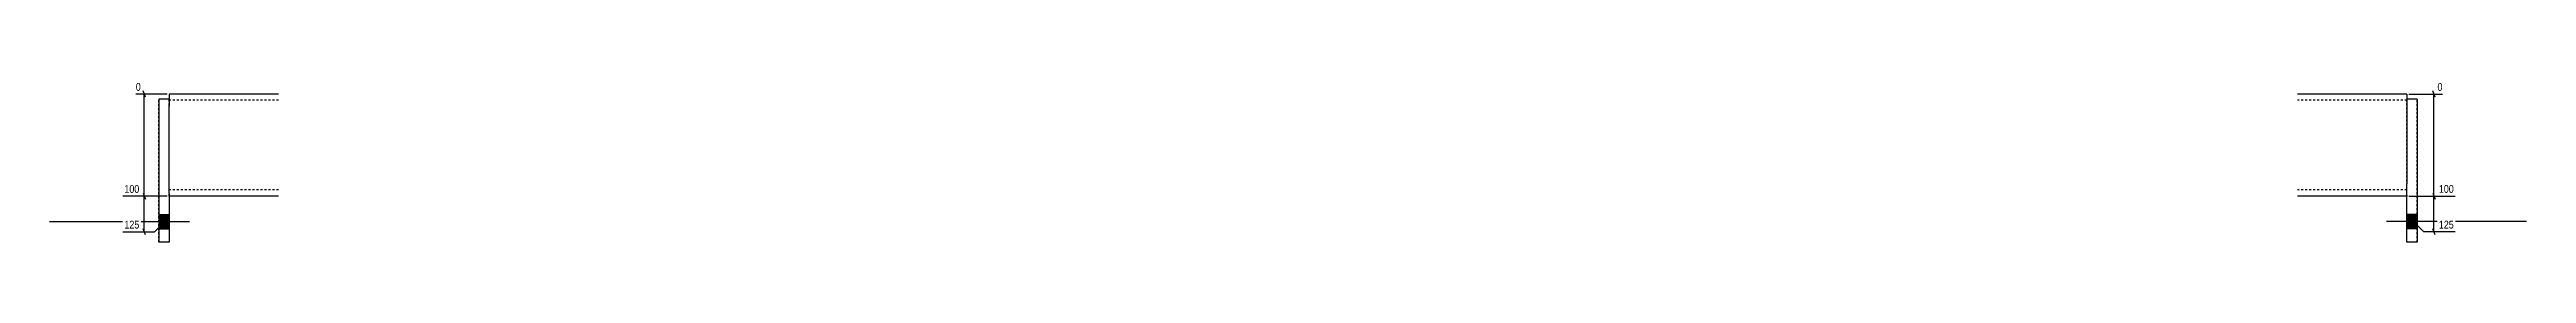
# Model space of a CAD drawing. Header units: millimetres. Extents: x 5 to 28647, y 2 to 799.
# Drawn here: x 7913 to 10348, y 5 to 163 of the extents above; entities that cross this region are included whole.
import ezdxf

# ---------------------------------------------------------------- set-up
doc = ezdxf.new("R2010")
doc.units = ezdxf.units.MM
doc.linetypes.add('DXK_LINE_DOT2', pattern=[3.9198, 1.9599, -1.9599])
doc.layers.add('MÅLSÆTNING', color=7, linetype='Continuous')
doc.layers.add('STÅL', color=7, linetype='Continuous')
doc.styles.add('Arial Narrow', font='ARIALN.TTF', dxfattribs={"height": 0.2})

msp = doc.modelspace()

# ---------------------------------------------------------------- hatches: boundary and pattern name
at = {"layer": 'STÅL', "linetype": 'Continuous'}
for points in [[(8030.5, 17.8), (8030.5, 31.8), (8020.5, 31.8), (8020.5, 17.8)], [(8030.5, 17.8), (8030.5, 31.8), (8020.5, 31.8), (8020.5, 17.8)], [(10240.5, 17.8), (10240.5, 31.8), (10230.5, 31.8), (10230.5, 17.8)], [(10240.5, 17.8), (10240.5, 31.8), (10230.5, 31.8), (10230.5, 17.8)]]:
    msp.add_hatch(color=96, dxfattribs=at).paths.add_polyline_path(points)

# ---------------------------------------------------------------- linework, layer by layer
at = {"layer": 'MÅLSÆTNING', "color": 7, "linetype": 'Continuous'}
for p, q in [((8028.5, 149.8), (7997.8, 149.8)), ((8007.3, 146.8), (8004.9, 152.8)), ((8006.1, 49.8), (8006.1, 149.8)), ((10232.5, 149.8), (10265.3, 149.8)), ((10258.3, 146.8), (10255.9, 152.8)), ((10257.1, 49.8), (10257.1, 149.8)), ((8028.5, 49.8), (7985.1, 49.8)), ((8028.5, 49.8), (7985.1, 49.8)), ((8004.9, 52.8), (8007.3, 46.8)), ((8004.9, 52.8), (8007.3, 46.8)), ((8006.1, 14.8), (8006.1, 49.8)), ((10232.5, 49.8), (10278, 49.8)), ((10232.5, 49.8), (10278, 49.8)), ((10255.9, 52.8), (10258.3, 46.8)), ((10255.9, 52.8), (10258.3, 46.8)), ((10257.1, 14.8), (10257.1, 49.8)), ((8016.1, 14.8), (8026.1, 24.8)), ((8026.1, 24.8), (8028.5, 24.8)), ((10237.1, 24.8), (10232.5, 24.8)), ((10247.1, 14.8), (10237.1, 24.8)), ((7985.1, 14.8), (8016.1, 14.8)), ((8007.3, 11.8), (8004.9, 17.8)), ((10278, 14.8), (10247.1, 14.8)), ((10258.3, 11.8), (10255.9, 17.8))]:
    msp.add_line(p, q, dxfattribs=at)
at = {"layer": 'STÅL', "color": 2, "linetype": 'Continuous'}
for p, q in [((8030.5, 149.8), (8030.5, 137.8)), ((8138, 149.8), (8030.5, 149.8)), ((10230.5, 149.8), (10123, 149.8)), ((10230.5, 149.8), (10230.5, 148.9)), ((10230.5, 148.9), (10230.5, 146.3)), ((10230.5, 146.3), (10230.5, 142.4)), ((8030.5, 144.8), (8020.5, 144.8)), ((8020.5, 144.8), (8020.5, 4.8)), ((8030.5, 52.3), (8030.5, 137.8)), ((10240.5, 144.8), (10230.5, 144.8)), ((10230.5, 142.4), (10230.5, 137.8)), ((10230.5, 137.8), (10230.5, 61.8)), ((10240.5, 144.8), (10240.5, 4.8)), ((8030.5, 52.3), (8030.5, 4.8)), ((8138, 49.8), (8030.5, 49.8)), ((10230.5, 49.8), (10123, 49.8)), ((10230.5, 52.3), (10230.5, 61.8)), ((10230.5, 4.8), (10230.5, 52.3)), ((8030.5, 4.8), (8020.5, 4.8)), ((10240.5, 4.8), (10230.5, 4.8))]:
    msp.add_line(p, q, dxfattribs=at)
at = {"layer": 'STÅL', "color": 7, "linetype": 'DXK_LINE_DOT2'}
for p, q in [((8030.5, 149.8), (8030.5, 148.9)), ((8030.5, 148.9), (8030.5, 146.3)), ((10230.5, 149.8), (10230.5, 144.8)), ((8020.5, 4.8), (8020.5, 144.8)), ((8030.5, 52.3), (8030.5, 144.8)), ((8138, 143.8), (8030.5, 143.8)), ((10230.5, 143.8), (10123, 143.8)), ((10230.5, 52.3), (10230.5, 144.8)), ((10240.5, 4.8), (10240.5, 144.8)), ((8138, 55.8), (8030.5, 55.8)), ((8030.5, 49.8), (8030.5, 52.3)), ((10230.5, 55.8), (10123, 55.8)), ((10230.5, 50.7), (10230.5, 52.3)), ((10230.5, 50.7), (10230.5, 49.8))]:
    msp.add_line(p, q, dxfattribs=at)
at = {"layer": 'STÅL', "color": 96, "linetype": 'Continuous'}
for p, q in [((7913, 24.8), (8050.5, 24.8)), ((7913, 24.8), (8050.5, 24.8)), ((8020.5, 31.8), (8030.5, 31.8)), ((8020.5, 31.8), (8030.5, 31.8)), ((10348, 24.8), (10210.5, 24.8)), ((10348, 24.8), (10210.5, 24.8)), ((10240.5, 31.8), (10230.5, 31.8)), ((10240.5, 31.8), (10230.5, 31.8)), ((8020.5, 17.8), (8030.5, 17.8)), ((8020.5, 17.8), (8030.5, 17.8)), ((10240.5, 17.8), (10230.5, 17.8)), ((10240.5, 17.8), (10230.5, 17.8))]:
    msp.add_line(p, q, dxfattribs=at)

# ---------------------------------------------------------------- next in the draw order: wipeouts: each hides what was drawn before it
at = {"color": 0, "linetype": 'Continuous'}
for points in [[(8004.3, 151.4), (8004.3, 162.6), (7996.2, 162.6), (7996.2, 151.4)], [(10266.9, 151.4), (10266.9, 162.6), (10258.9, 162.6), (10258.9, 151.4)], [(8002.8, 51.4), (8002.8, 62.6), (7985, 62.6), (7985, 51.4)], [(10278.2, 51.4), (10278.2, 62.6), (10260.3, 62.6), (10260.3, 51.4)], [(8002.8, 16.4), (8002.8, 27.6), (7985, 27.6), (7985, 16.4)], [(10278.2, 16.4), (10278.2, 27.6), (10260.3, 27.6), (10260.3, 16.4)]]:
    msp.add_wipeout(points, dxfattribs=at).dxf.layer = 'MÅLSÆTNING'

# ---------------------------------------------------------------- next in the draw order: texts
at = {"layer": 'MÅLSÆTNING', "color": 3, "linetype": 'Continuous', "style": 'Arial Narrow'}
for s, p in [('0', (7997.8, 153)), ('0', (10260.5, 153)), ('100', (7986.6, 53)), ('100', (10261.9, 53)), ('125', (7986.6, 18)), ('125', (10261.9, 18))]:
    msp.add_text(s, height=7.64, dxfattribs=at).set_placement(p)

doc.saveas('drawing.dxf')
